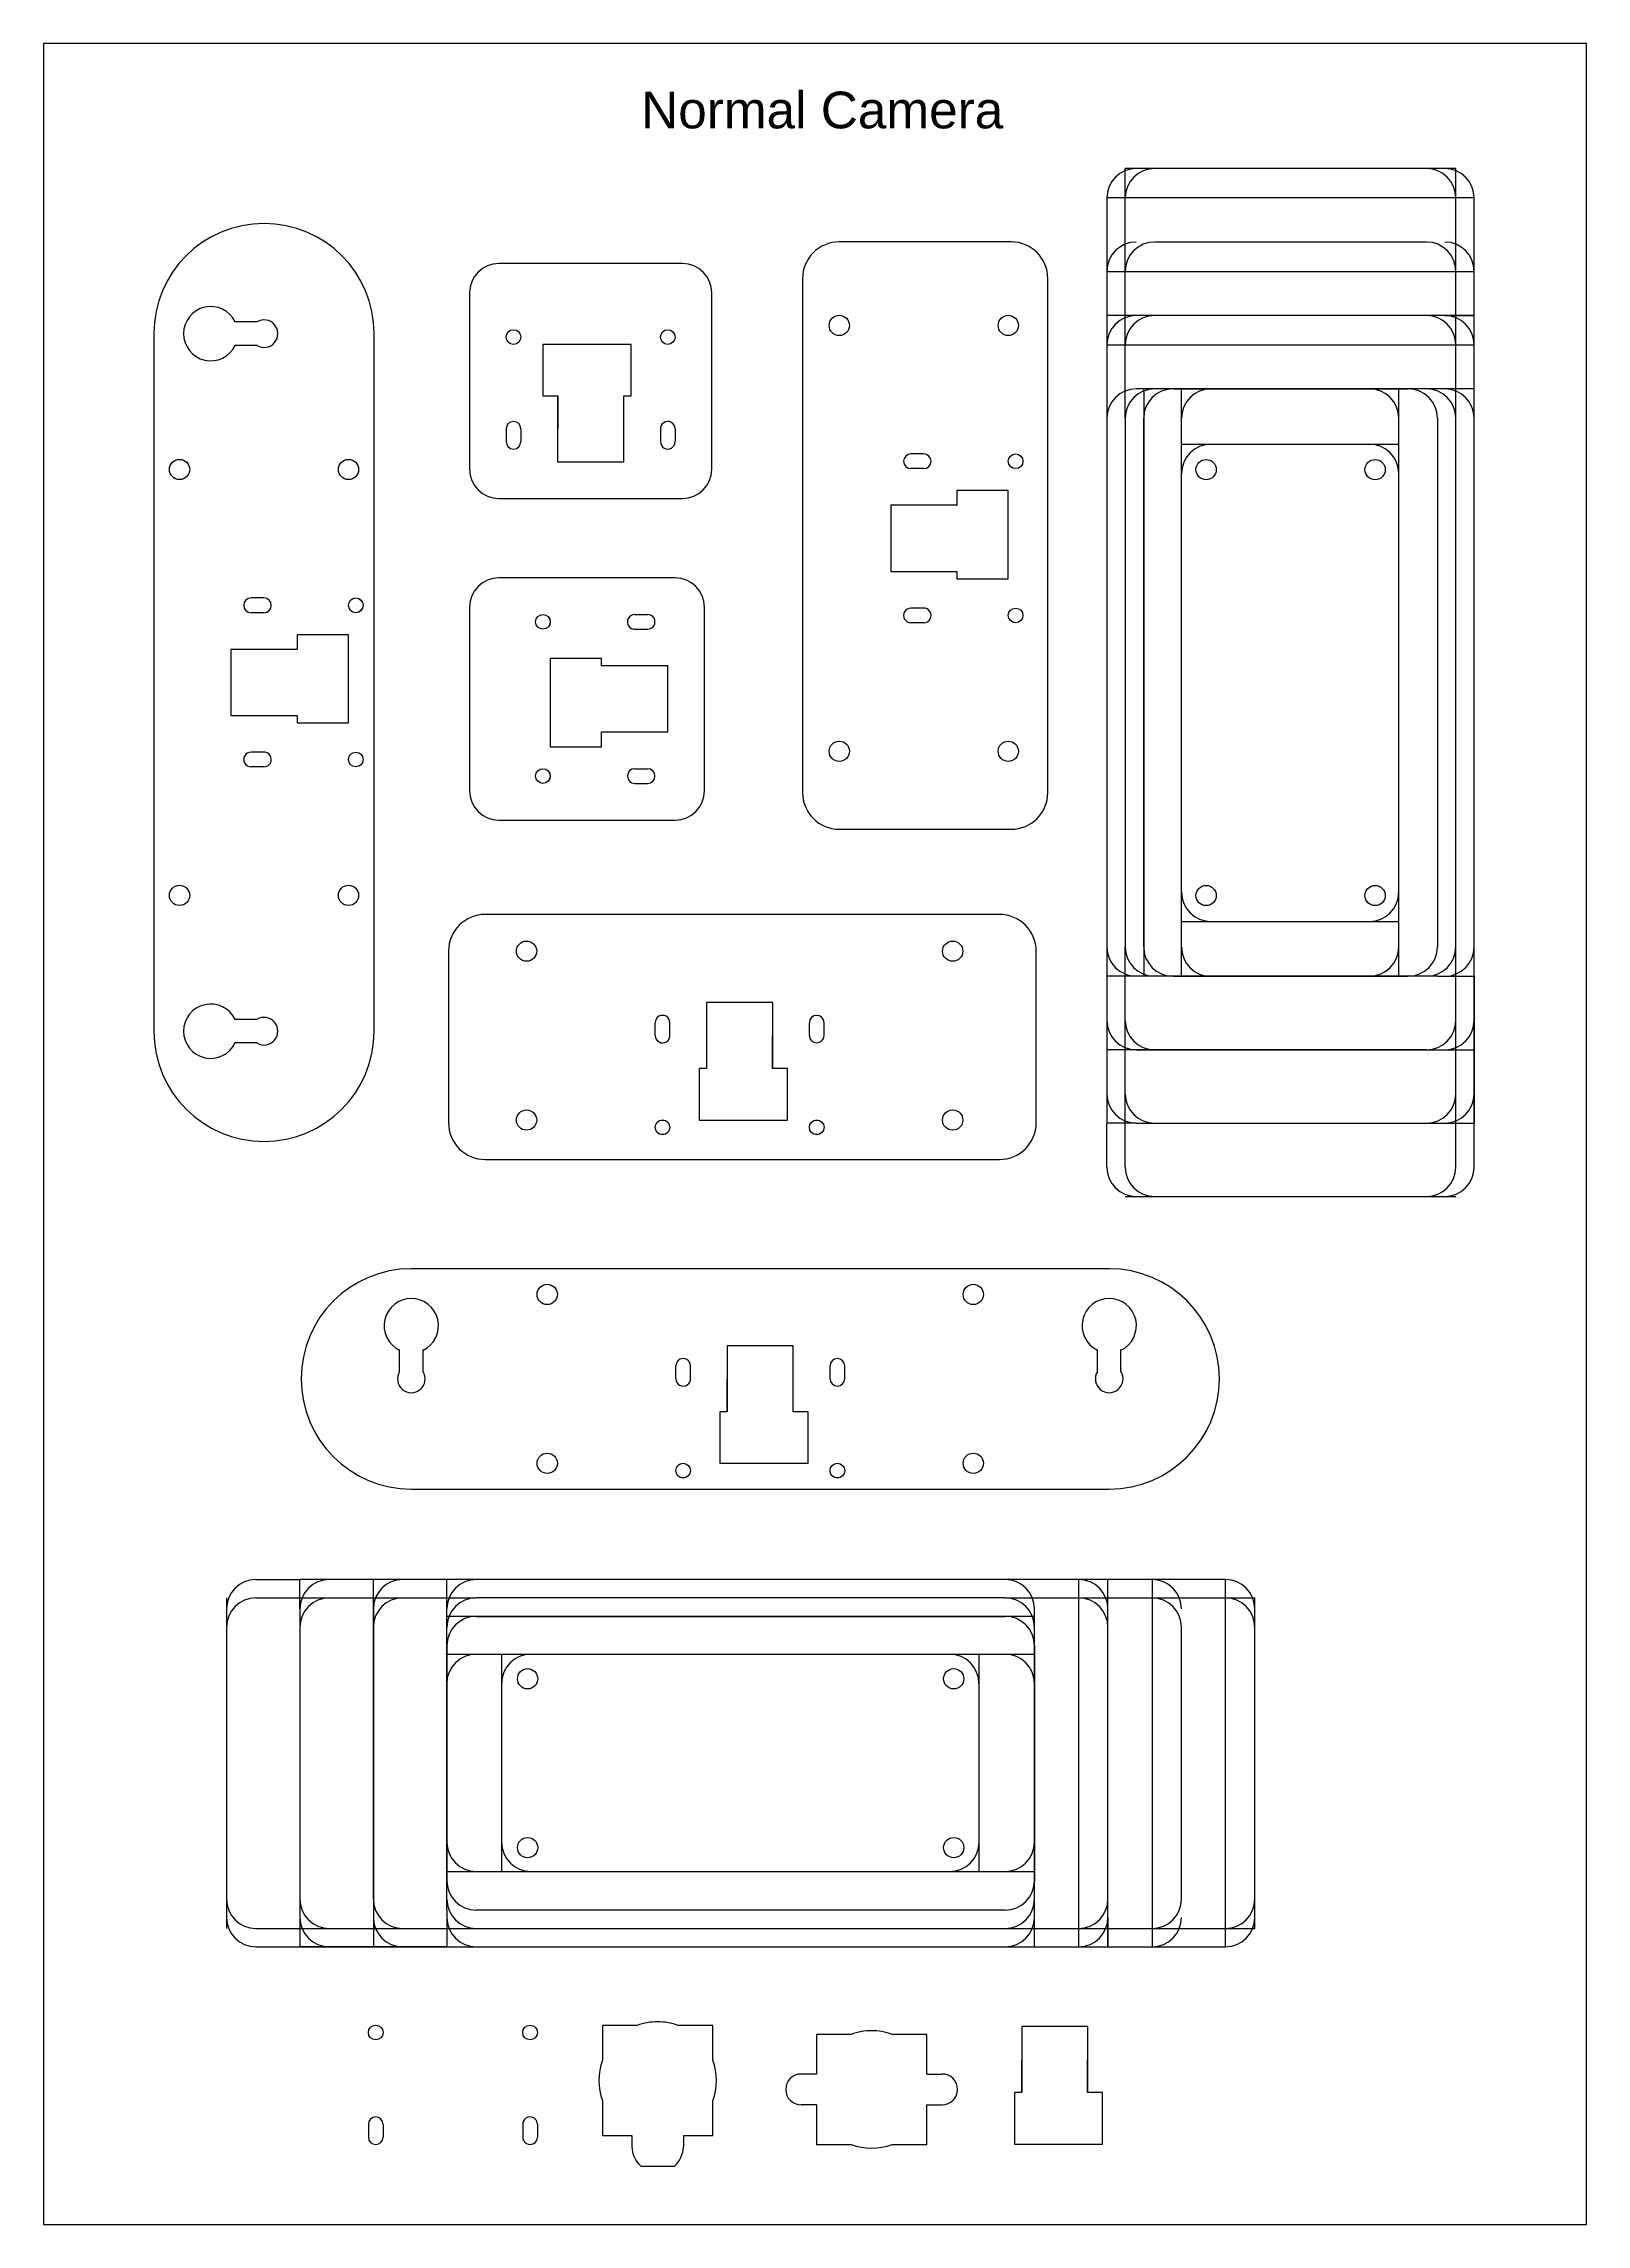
# Model space of a CAD drawing. Header units: millimetres. Extents: x -482 to 810, y -42 to 455.
# Drawn here: x 600 to 810, y 0 to 297 of the extents above; entities that cross this region are included whole.
import ezdxf

# ---------------------------------------------------------------- set-up
doc = ezdxf.new("R2010")
doc.units = ezdxf.units.MM
doc.layers.get('0').update_dxf_attribs({"lineweight": 25, "true_color": 0xffffff})
doc.styles.add('textstyle10', font='')
doc.styles.get('textstyle10').set_extended_font_data('Arial')

msp = doc.modelspace()

# ---------------------------------------------------------------- texts
at = {"insert": (681.34, 290.46), "char_height": 1, "attachment_point": 1, "style": 'textstyle10'}
msp.add_mtext('\\H5;Normal Camera', dxfattribs=at)

# ---------------------------------------------------------------- linework, layer by layer
for p, q in [((810, 297), (600, 297)), ((600, 297), (600, 0)), ((810, 0), (810, 297)), ((792.24, 279.98), (747.24, 279.98)), ((747.24, 245.98), (747.24, 279.98)), ((788.24, 279.98), (751.24, 279.98)), ((792.24, 245.98), (792.24, 279.98)), ((794.74, 275.98), (744.74, 275.98)), ((744.74, 275.98), (744.74, 265.98)), ((794.74, 255.98), (794.74, 275.98)), ((630, 272.5), (630, 272.5)), ((731.69, 270), (708.31, 270)), ((744.74, 269.98), (744.74, 149.98)), ((788.24, 269.98), (751.24, 269.98)), ((794.74, 149.98), (794.74, 269.98)), ((686.96, 267.04), (661.96, 267.04)), ((703.31, 265), (703.31, 195)), ((719.71, 264.43), (719.71, 264.43)), ((736.69, 195), (736.69, 265)), ((744.74, 265.98), (744.74, 153.98)), ((744.74, 265.98), (794.74, 265.98)), ((794.74, 153.98), (794.74, 265.98)), ((657.96, 263.04), (657.96, 239.04)), ((690.96, 239.04), (690.96, 263.04)), ((629.1, 259.1), (626, 259.1)), ((794.74, 259.98), (744.74, 259.98)), ((788.24, 259.98), (751.24, 259.98)), ((790.74, 259.98), (794.74, 259.98)), ((615, 257.5), (615, 162.5)), ((629.1, 255.9), (626, 255.9)), ((645, 162.5), (645, 257.5)), ((679.96, 256.04), (667.96, 256.04)), ((679.96, 256.04), (667.96, 256.04)), ((667.96, 256.04), (667.96, 249.04)), ((667.96, 256.04), (667.96, 249.04)), ((679.96, 249.04), (679.96, 256.04)), ((679.96, 249.04), (679.96, 256.04)), ((744.74, 255.98), (794.74, 255.98)), ((744.74, 249.98), (744.74, 149.98)), ((744.74, 249.98), (744.74, 169.98)), ((794.74, 249.98), (748.74, 249.98)), ((749.74, 249.98), (749.74, 169.98)), ((788.24, 249.98), (751.24, 249.98)), ((753.74, 249.98), (785.74, 249.98)), ((754.88, 169.93), (754.88, 249.98)), ((784.47, 169.94), (784.47, 249.98)), ((794.74, 149.98), (794.74, 249.98)), ((794.74, 169.98), (794.74, 249.98)), ((667.96, 249.04), (669.99, 249.04)), ((669.96, 249.04), (669.96, 240.04)), ((669.99, 249.04), (669.96, 240.04)), ((678.96, 240.04), (678.96, 249.04)), ((678.96, 240.04), (678.99, 249.04)), ((678.99, 249.04), (679.96, 249.04)), ((662.96, 244.54), (662.96, 242.79)), ((664.96, 244.54), (664.96, 242.79)), ((683.97, 244.45), (683.96, 242.79)), ((685.96, 244.54), (685.96, 242.79)), ((744.74, 245.98), (744.74, 173.98)), ((747.24, 245.98), (747.24, 173.98)), ((749.74, 173.98), (749.74, 245.98)), ((789.74, 245.98), (789.74, 173.98)), ((792.24, 173.98), (792.24, 245.98)), ((794.74, 173.98), (794.74, 245.98)), ((719.81, 241.12), (718.06, 241.12)), ((754.9, 242.43), (784.47, 242.43)), ((669.96, 240.04), (678.96, 240.04)), ((669.96, 240.04), (678.96, 240.04)), ((719.81, 239.12), (718.06, 239.12)), ((661.96, 235.04), (686.96, 235.04)), ((724.31, 236.12), (724.31, 234.09)), ((731.31, 236.12), (724.31, 236.12)), ((731.31, 236.12), (724.31, 236.12)), ((731.31, 224.12), (731.31, 236.12)), ((731.31, 224.12), (731.31, 236.12)), ((724.31, 234.12), (715.31, 234.12)), ((715.31, 234.12), (715.31, 225.12)), ((715.31, 234.12), (715.31, 225.12)), ((724.31, 234.09), (715.31, 234.12)), ((685.96, 224.25), (661.96, 224.25)), ((715.31, 225.12), (724.31, 225.12)), ((715.31, 225.12), (724.31, 225.09)), ((724.31, 225.09), (724.31, 224.12)), ((724.31, 224.12), (731.31, 224.12)), ((724.31, 224.12), (731.31, 224.12)), ((629.99, 221.5), (628.24, 221.5)), ((657.96, 220.25), (657.96, 195.25)), ((689.96, 195.25), (689.96, 220.25)), ((719.72, 220.12), (718.06, 220.12)), ((629.99, 219.5), (628.24, 219.5)), ((680.47, 219.25), (682.22, 219.25)), ((680.56, 217.25), (682.22, 217.25)), ((719.81, 218.12), (718.06, 218.12)), ((625.5, 214.5), (625.5, 205.5)), ((625.5, 214.5), (625.5, 205.5)), ((634.5, 214.5), (625.5, 214.5)), ((634.5, 214.47), (625.5, 214.5)), ((634.5, 216.5), (634.5, 214.47)), ((641.5, 216.5), (634.5, 216.5)), ((641.5, 216.5), (634.5, 216.5)), ((641.5, 204.5), (641.5, 216.5)), ((641.5, 204.5), (641.5, 216.5)), ((675.96, 213.25), (668.96, 213.25)), ((675.96, 213.25), (668.96, 213.25)), ((668.96, 213.25), (668.96, 201.25)), ((668.96, 213.25), (668.96, 201.25)), ((675.96, 212.28), (675.96, 213.25)), ((684.96, 212.25), (675.96, 212.28)), ((684.96, 212.25), (675.96, 212.25)), ((684.96, 203.25), (684.96, 212.25)), ((684.96, 203.25), (684.96, 212.25)), ((625.5, 205.5), (634.5, 205.5)), ((625.5, 205.5), (634.5, 205.47)), ((634.5, 205.47), (634.5, 204.5)), ((634.5, 204.5), (641.5, 204.5)), ((634.5, 204.5), (641.5, 204.5)), ((675.96, 203.28), (684.96, 203.25)), ((675.96, 201.25), (675.96, 203.28)), ((675.96, 203.25), (684.96, 203.25)), ((629.91, 200.5), (628.25, 200.5)), ((668.96, 201.25), (675.96, 201.25)), ((668.96, 201.25), (675.96, 201.25)), ((629.99, 198.5), (628.24, 198.5)), ((680.47, 198.25), (682.22, 198.25)), ((680.47, 196.25), (682.22, 196.25)), ((661.96, 191.25), (685.96, 191.25)), ((708.31, 190), (731.69, 190)), ((730.11, 178.4), (660.11, 178.4)), ((754.9, 177.43), (784.47, 177.43)), ((655.11, 173.4), (655.11, 150.03)), ((735.11, 150.03), (735.11, 173.4)), ((747.24, 143.98), (747.24, 173.98)), ((792.24, 143.98), (792.24, 173.98)), ((748.74, 169.98), (744.74, 169.98)), ((751.24, 169.98), (748.74, 169.98)), ((789.74, 169.98), (749.74, 169.98)), ((753.74, 169.98), (785.74, 169.98)), ((789.74, 169.98), (794.74, 169.98)), ((794.74, 149.98), (794.74, 169.98)), ((794.74, 169.98), (794.74, 169.98)), ((794.74, 169.98), (794.74, 149.98)), ((690.24, 166.4), (690.21, 157.4)), ((699.24, 166.4), (690.24, 166.4)), ((699.24, 166.4), (690.24, 166.4)), ((690.24, 166.4), (690.24, 157.4)), ((699.21, 157.4), (699.24, 166.4)), ((699.24, 157.4), (699.24, 166.4)), ((629.1, 164.1), (626, 164.1)), ((683.24, 161.91), (683.24, 163.66)), ((685.24, 161.99), (685.24, 163.65)), ((704.24, 161.91), (704.24, 163.66)), ((706.24, 161.91), (706.24, 163.66)), ((629.1, 160.9), (626, 160.9)), ((729.54, 162), (729.54, 162)), ((748.74, 159.98), (744.74, 159.98)), ((788.24, 159.98), (748.74, 159.98)), ((748.74, 159.98), (790.74, 159.98)), ((751.24, 159.98), (788.24, 159.98)), ((790.74, 159.98), (794.74, 159.98)), ((690.21, 157.4), (689.24, 157.4)), ((689.24, 157.4), (689.24, 150.4)), ((689.24, 157.4), (689.24, 150.4)), ((701.24, 157.4), (699.21, 157.4)), ((701.24, 150.4), (701.24, 157.4)), ((701.24, 150.4), (701.24, 157.4)), ((689.24, 150.4), (701.24, 150.4)), ((689.24, 150.4), (701.24, 150.4)), ((744.74, 143.98), (744.74, 149.98)), ((748.74, 149.98), (744.74, 149.98)), ((748.74, 149.98), (794.74, 149.98)), ((751.24, 149.98), (788.24, 149.98)), ((794.74, 149.98), (794.74, 149.98)), ((794.74, 143.98), (794.74, 149.98)), ((630, 147.5), (630, 147.5)), ((660.11, 145.03), (730.11, 145.03)), ((747.24, 139.98), (792.24, 139.98)), ((751.24, 139.98), (788.24, 139.98)), ((745.05, 130.15), (650.05, 130.15)), ((648.45, 116.05), (648.45, 119.15)), ((651.65, 116.05), (651.65, 119.15)), ((693.05, 119.65), (693.02, 110.65)), ((702.05, 119.65), (693.05, 119.65)), ((702.05, 119.65), (693.05, 119.65)), ((693.05, 119.65), (693.05, 110.65)), ((702.02, 110.65), (702.05, 119.65)), ((702.05, 110.65), (702.05, 119.65)), ((743.45, 116.05), (743.45, 119.15)), ((746.65, 116.05), (746.65, 119.15)), ((686.05, 115.16), (686.05, 116.91)), ((688.05, 115.25), (688.05, 116.91)), ((707.05, 115.16), (707.05, 116.91)), ((709.05, 115.16), (709.05, 116.91)), ((635.05, 115.15), (635.05, 115.15)), ((760.05, 115.15), (760.05, 115.15)), ((693.02, 110.65), (692.05, 110.65)), ((692.05, 110.65), (692.05, 103.65)), ((692.05, 110.65), (692.05, 103.65)), ((704.05, 110.65), (702.02, 110.65)), ((704.05, 103.65), (704.05, 110.65)), ((704.05, 103.65), (704.05, 110.65)), ((692.05, 103.65), (704.05, 103.65)), ((692.05, 103.65), (704.05, 103.65)), ((650.05, 100.15), (745.05, 100.15)), ((628.88, 87.81), (634.88, 87.81)), ((754.88, 87.81), (634.88, 87.81)), ((734.88, 87.81), (634.88, 87.81)), ((634.88, 83.81), (634.88, 87.81)), ((750.88, 87.81), (638.88, 87.81)), ((644.88, 83.81), (644.88, 87.81)), ((734.88, 87.81), (654.88, 87.81)), ((654.88, 83.81), (654.88, 87.81)), ((730.88, 87.81), (658.88, 87.81)), ((740.88, 87.81), (740.88, 37.81)), ((744.88, 37.81), (744.88, 87.81)), ((760.88, 87.81), (750.88, 87.81)), ((750.88, 87.81), (750.88, 37.81)), ((760.88, 37.81), (760.88, 87.81)), ((624.88, 85.31), (624.88, 40.31)), ((628.88, 85.31), (658.88, 85.31)), ((634.88, 83.81), (634.88, 37.81)), ((644.88, 44.31), (644.88, 83.81)), ((644.88, 83.81), (644.88, 41.81)), ((654.88, 81.31), (654.88, 83.81)), ((730.88, 85.31), (658.88, 85.31)), ((730.88, 85.31), (764.88, 85.31)), ((734.88, 37.81), (734.88, 83.81)), ((764.88, 40.31), (764.88, 85.31)), ((624.88, 81.31), (624.88, 44.31)), ((634.88, 81.31), (634.88, 44.31)), ((644.88, 81.31), (644.88, 44.31)), ((654.88, 42.81), (654.88, 82.81)), ((734.88, 82.81), (654.88, 82.81)), ((658.88, 82.81), (730.88, 82.81)), ((734.88, 44.31), (734.88, 81.31)), ((744.88, 44.31), (744.88, 81.31)), ((754.88, 44.31), (754.88, 81.31)), ((764.88, 44.31), (764.88, 81.31)), ((654.82, 77.66), (734.88, 77.66)), ((654.88, 78.81), (654.88, 46.81)), ((662.32, 77.64), (662.32, 48.08)), ((727.32, 77.64), (727.32, 48.08)), ((734.88, 78.81), (734.88, 46.81)), ((654.84, 48.08), (734.88, 48.08)), ((644.88, 41.81), (644.88, 37.81)), ((654.88, 42.81), (654.88, 37.81)), ((730.88, 42.81), (658.88, 42.81)), ((744.88, 41.81), (744.88, 37.81)), ((628.88, 40.31), (658.88, 40.31)), ((658.88, 40.31), (730.88, 40.31)), ((730.88, 40.31), (764.88, 40.31)), ((628.88, 37.81), (634.88, 37.81)), ((634.88, 37.81), (754.88, 37.81)), ((634.88, 37.81), (734.88, 37.81)), ((634.88, 37.81), (654.88, 37.81)), ((654.88, 37.81), (634.88, 37.81)), ((634.88, 37.81), (634.88, 37.81)), ((638.88, 37.81), (750.88, 37.81)), ((654.88, 37.81), (654.88, 37.81)), ((654.88, 37.81), (734.88, 37.81)), ((658.88, 37.81), (730.88, 37.81)), ((740.88, 37.81), (760.88, 37.81)), ((680.8, 27.09), (676.08, 27.09)), ((676.08, 27.09), (676.08, 22.37)), ((691.08, 27.09), (686.37, 27.09)), ((691.08, 22.37), (691.08, 27.09)), ((733.14, 26.94), (733.1, 17.94)), ((742.14, 26.94), (733.14, 26.94)), ((742.14, 26.94), (733.14, 26.94)), ((733.14, 26.94), (733.14, 17.94)), ((742.1, 17.94), (742.14, 26.94)), ((742.14, 17.94), (742.14, 26.94)), ((709.93, 25.88), (705.21, 25.88)), ((705.21, 25.88), (705.21, 20.48)), ((720.21, 25.88), (715.5, 25.88)), ((720.21, 20.48), (720.21, 25.88)), ((705.21, 20.48), (703.11, 20.48)), ((720.21, 20.48), (722.31, 20.48)), ((733.1, 17.94), (732.14, 17.94)), ((732.14, 17.94), (732.14, 10.94)), ((732.14, 17.94), (732.14, 10.94)), ((744.14, 17.94), (742.1, 17.94)), ((744.14, 10.94), (744.14, 17.94)), ((744.14, 10.94), (744.14, 17.94)), ((676.08, 16.81), (676.08, 12.09)), ((691.08, 12.09), (691.08, 16.81)), ((705.21, 16.28), (703.11, 16.28)), ((705.21, 16.28), (705.21, 10.88)), ((720.21, 10.88), (720.21, 16.28)), ((720.21, 16.28), (722.31, 16.28)), ((644.21, 13.63), (644.21, 11.88)), ((646.21, 13.63), (646.21, 11.88)), ((665.22, 13.55), (665.21, 11.89)), ((667.21, 13.63), (667.21, 11.88)), ((676.08, 12.09), (680.08, 12.09)), ((680.08, 12.09), (680.08, 10.59)), ((687.08, 12.09), (691.08, 12.09)), ((687.08, 12.09), (687.08, 10.59)), ((705.21, 10.88), (709.93, 10.88)), ((715.5, 10.88), (720.21, 10.88)), ((732.14, 10.94), (744.14, 10.94)), ((732.14, 10.94), (744.14, 10.94)), ((685.88, 7.89), (681.33, 7.9)), ((600, 0), (810, 0))]:
    msp.add_line(p, q)
for centre, radius in [((708.31, 258.62), 1.38), ((731.31, 258.62), 1.38), ((663.96, 257.04), 1), ((663.96, 257.04), 1), ((684.96, 257.04), 1), ((684.96, 257.04), 1), ((732.31, 240.12), 1), ((732.31, 240.12), 1), ((618.5, 239), 1.38), ((641.5, 239), 1.38), ((758.24, 238.98), 1.38), ((781.24, 238.98), 1.38), ((642.49, 220.5), 1), ((642.5, 220.5), 1), ((732.31, 219.12), 1), ((732.31, 219.12), 1), ((732.31, 219.12), 1), ((732.31, 219.12), 1), ((667.96, 218.25), 1), ((667.97, 218.25), 1), ((708.31, 200.62), 1.38), ((731.31, 200.62), 1.38), ((642.49, 199.5), 1), ((642.49, 199.5), 1), ((642.5, 199.5), 1), ((642.5, 199.5), 1), ((667.96, 197.25), 1), ((667.97, 197.25), 1), ((618.5, 181), 1.38), ((641.5, 181), 1.38), ((758.24, 180.98), 1.38), ((781.24, 180.98), 1.38), ((665.74, 173.4), 1.38), ((723.74, 173.4), 1.38), ((665.74, 150.4), 1.38), ((723.74, 150.4), 1.38), ((684.24, 149.41), 1), ((684.24, 149.41), 1), ((684.24, 149.4), 1), ((684.24, 149.4), 1), ((705.24, 149.41), 1), ((705.24, 149.4), 1), ((668.55, 126.65), 1.38), ((726.55, 126.65), 1.38), ((668.55, 103.65), 1.38), ((726.55, 103.65), 1.38), ((687.05, 102.66), 1), ((687.05, 102.66), 1), ((687.05, 102.65), 1), ((687.05, 102.65), 1), ((708.05, 102.66), 1), ((708.05, 102.65), 1), ((665.88, 74.31), 1.38), ((723.88, 74.31), 1.38), ((665.88, 51.31), 1.38), ((723.88, 51.31), 1.38), ((645.21, 26.13), 1), ((666.21, 26.13), 1)]:
    msp.add_circle(centre, radius)
for centre, radius, start, end in [((748.74, 275.98), 4, 90, 180), ((751.24, 275.98), 4, 90, 180), ((788.24, 275.98), 4, 0, 90), ((790.74, 275.98), 4, 0, 90), ((630, 257.5), 15, 90, 180), ((630, 257.5), 15, 0, 90), ((708.31, 265), 5, 90, 180), ((731.69, 265), 5, 0, 90), ((748.74, 265.98), 4, 90, 180), ((751.24, 265.98), 4, 90, 180), ((788.24, 265.98), 4, 0, 90), ((790.74, 265.98), 4, 0, 90), ((661.96, 263.04), 4, 90, 180), ((686.96, 263.04), 4, 0, 90), ((622.75, 257.5), 3.7, 25.622, 334.378), ((630, 257.5), 1.88, 238.5761, 121.4239), ((748.74, 255.98), 4, 90, 180), ((751.24, 255.98), 4, 90, 180), ((788.24, 255.98), 4, 0, 90), ((790.74, 255.98), 4, 0, 90), ((748.74, 245.98), 4, 90, 180), ((751.24, 245.98), 4, 90, 180), ((753.74, 245.98), 4, 90, 180), ((758.89, 245.98), 4, 90, 180), ((780.47, 245.97), 4, 0, 90), ((785.74, 245.98), 4, 0, 90), ((788.24, 245.98), 4, 0, 90), ((790.74, 245.98), 4, 0, 90), ((663.96, 244.54), 1, 0, 180), ((684.96, 244.54), 1, 0, 185.0006), ((663.96, 242.79), 1, 180, 0), ((684.96, 242.79), 1, 179.8688, 0), ((718.06, 240.12), 1, 90, 270), ((719.81, 240.12), 1, 270, 90), ((758.9, 238.43), 4, 90, 180), ((780.47, 238.43), 4, 0, 90), ((661.96, 239.04), 4, 180, 270), ((686.96, 239.04), 4, 270, 0), ((661.96, 220.25), 4, 90, 180), ((685.96, 220.25), 4, 0, 90), ((628.24, 220.5), 1, 90, 270), ((629.99, 220.5), 1, 270, 90), ((718.06, 219.12), 1, 89.8688, 270), ((719.81, 219.12), 1, 270, 95.0006), ((680.47, 218.25), 1, 90, 275.0006), ((682.22, 218.25), 1, 269.8688, 90), ((628.24, 199.5), 1, 89.8688, 270), ((629.99, 199.5), 1, 270, 95.0006), ((680.47, 197.25), 1, 90, 270), ((682.22, 197.25), 1, 270, 90), ((661.96, 195.25), 4, 180, 270), ((685.96, 195.25), 4, 270, 0), ((708.31, 195), 5, 180, 270), ((731.69, 195), 5, 270, 0), ((758.9, 181.43), 4, 180, 270), ((780.48, 181.43), 4, 270, 0), ((660.11, 173.4), 5, 90, 180), ((730.11, 173.4), 5, 0, 90), ((748.74, 173.98), 4, 180, 270), ((751.24, 173.98), 4, 180, 270), ((753.74, 173.98), 4, 180, 270), ((758.89, 173.97), 4, 180, 270), ((780.48, 173.99), 4, 270, 0), ((785.74, 173.98), 4, 270, 0), ((788.24, 173.98), 4, 270, 0), ((790.74, 173.98), 4, 270, 0), ((622.75, 162.5), 3.7, 25.622, 334.378), ((630, 162.5), 1.88, 238.5761, 121.4239), ((684.24, 163.66), 1, 359.8688, 180), ((705.24, 163.66), 1, 0, 180), ((748.74, 163.98), 4, 180, 270), ((751.24, 163.98), 4, 180, 270), ((788.24, 163.98), 4, 270, 0), ((790.74, 163.98), 4, 270, 0), ((630, 162.5), 15, 180, 270), ((630, 162.5), 15, 270, 0), ((684.24, 161.91), 1, 180, 5.0006), ((705.24, 161.91), 1, 180, 0), ((748.74, 153.98), 4, 180, 270), ((751.24, 153.98), 4, 180, 270), ((788.24, 153.98), 4, 270, 0), ((790.74, 153.98), 4, 270, 0), ((660.11, 150.03), 5, 180, 270), ((730.11, 150.03), 5, 270, 0), ((748.74, 143.98), 4, 180, 270), ((751.24, 143.98), 4, 180, 270), ((788.24, 143.98), 4, 270, 0), ((790.74, 143.98), 4, 270, 0), ((650.05, 115.15), 15, 90, 180), ((745.05, 115.15), 15, 0, 90), ((650.05, 122.4), 3.7, 295.622, 244.378), ((745.05, 122.4), 3.7, 295.622, 244.378), ((650.05, 115.15), 1.88, 148.5761, 31.4239), ((687.05, 116.91), 1, 359.8688, 180), ((708.05, 116.91), 1, 0, 180), ((745.05, 115.15), 1.88, 148.5761, 31.4239), ((650.05, 115.15), 15, 180, 270), ((687.05, 115.16), 1, 180, 5.0006), ((708.05, 115.16), 1, 180, 0), ((745.05, 115.15), 15, 270, 0), ((628.88, 83.81), 4, 90, 180), ((638.88, 83.81), 4, 90, 180), ((648.88, 83.81), 4, 90, 180), ((658.88, 83.81), 4, 90, 180), ((730.88, 83.81), 4, 0, 90), ((740.88, 83.81), 4, 0, 90), ((750.88, 83.81), 4, 0, 90), ((760.88, 83.81), 4, 0, 90), ((628.88, 81.31), 4, 90, 180), ((638.88, 81.31), 4, 90, 180), ((648.88, 81.31), 4, 90, 180), ((658.88, 81.31), 4, 90, 180), ((730.88, 81.31), 4, 0, 90), ((740.88, 81.31), 4, 0, 90), ((750.88, 81.31), 4, 0, 90), ((760.88, 81.31), 4, 0, 90), ((658.88, 78.81), 4, 90, 180), ((730.88, 78.81), 4, 0, 90), ((658.87, 73.65), 4, 90, 180), ((666.32, 73.64), 4, 90, 180), ((723.32, 73.64), 4, 0, 90), ((730.88, 73.65), 4, 0, 90), ((658.88, 52.07), 4, 180, 270), ((666.33, 52.07), 4, 180, 270), ((723.33, 52.08), 4, 270, 0), ((730.86, 52.08), 4, 270, 0), ((658.88, 46.81), 4, 180, 270), ((730.88, 46.81), 4, 270, 0), ((628.88, 44.31), 4, 180, 270), ((628.88, 41.81), 4, 180, 270), ((638.88, 44.31), 4, 180, 270), ((638.88, 41.81), 4, 180, 270), ((648.88, 44.31), 4, 180, 270), ((648.88, 41.81), 4, 180, 270), ((658.88, 44.31), 4, 180, 270), ((658.88, 41.81), 4, 180, 270), ((730.88, 44.31), 4, 270, 0), ((730.88, 41.81), 4, 270, 0), ((740.88, 44.31), 4, 270, 0), ((740.88, 41.81), 4, 270, 0), ((750.88, 44.31), 4, 270, 0), ((750.88, 41.81), 4, 270, 0), ((760.88, 44.31), 4, 270, 0), ((760.88, 41.81), 4, 270, 0), ((683.58, 19.59), 8, 90, 110.3641), ((683.58, 19.59), 8, 90, 110.3641), ((683.58, 19.59), 8, 90, 110.3641), ((683.58, 19.59), 8, 69.6359, 90), ((712.71, 18.38), 8, 90, 110.3641), ((712.71, 18.38), 8, 90, 110.3641), ((712.71, 18.38), 8, 90, 110.3641), ((712.71, 18.38), 8, 69.6359, 90), ((683.58, 19.59), 8, 159.6359, 200.3641), ((683.58, 19.59), 8, 159.6359, 200.3641), ((683.58, 19.59), 8, 339.6359, 20.3641), ((683.58, 19.59), 8, 339.6359, 20.3641), ((703.11, 18.38), 2.1, 90, 270), ((722.31, 18.38), 2.1, 270, 90), ((645.21, 13.63), 1, 0, 180), ((645.21, 11.88), 1, 180, 0), ((666.21, 13.63), 1, 0, 185.0006), ((666.21, 11.88), 1, 179.8688, 0), ((683.58, 10.59), 3.5, 180, 230.312), ((683.58, 10.59), 3.5, 309.5204, 0), ((712.71, 18.38), 8, 249.6359, 290.3641), ((712.71, 18.38), 8, 249.6359, 290.3641)]:
    msp.add_arc(centre, radius, start, end)

msp.set_redraw_order([(e.dxf.handle, doc.entitydb.next_handle()) for e in msp.query("TEXT MTEXT ATTDEF DIMENSION ARC_DIMENSION")])  # texts and dimensions are drawn at this point

doc.saveas('drawing.dxf')
